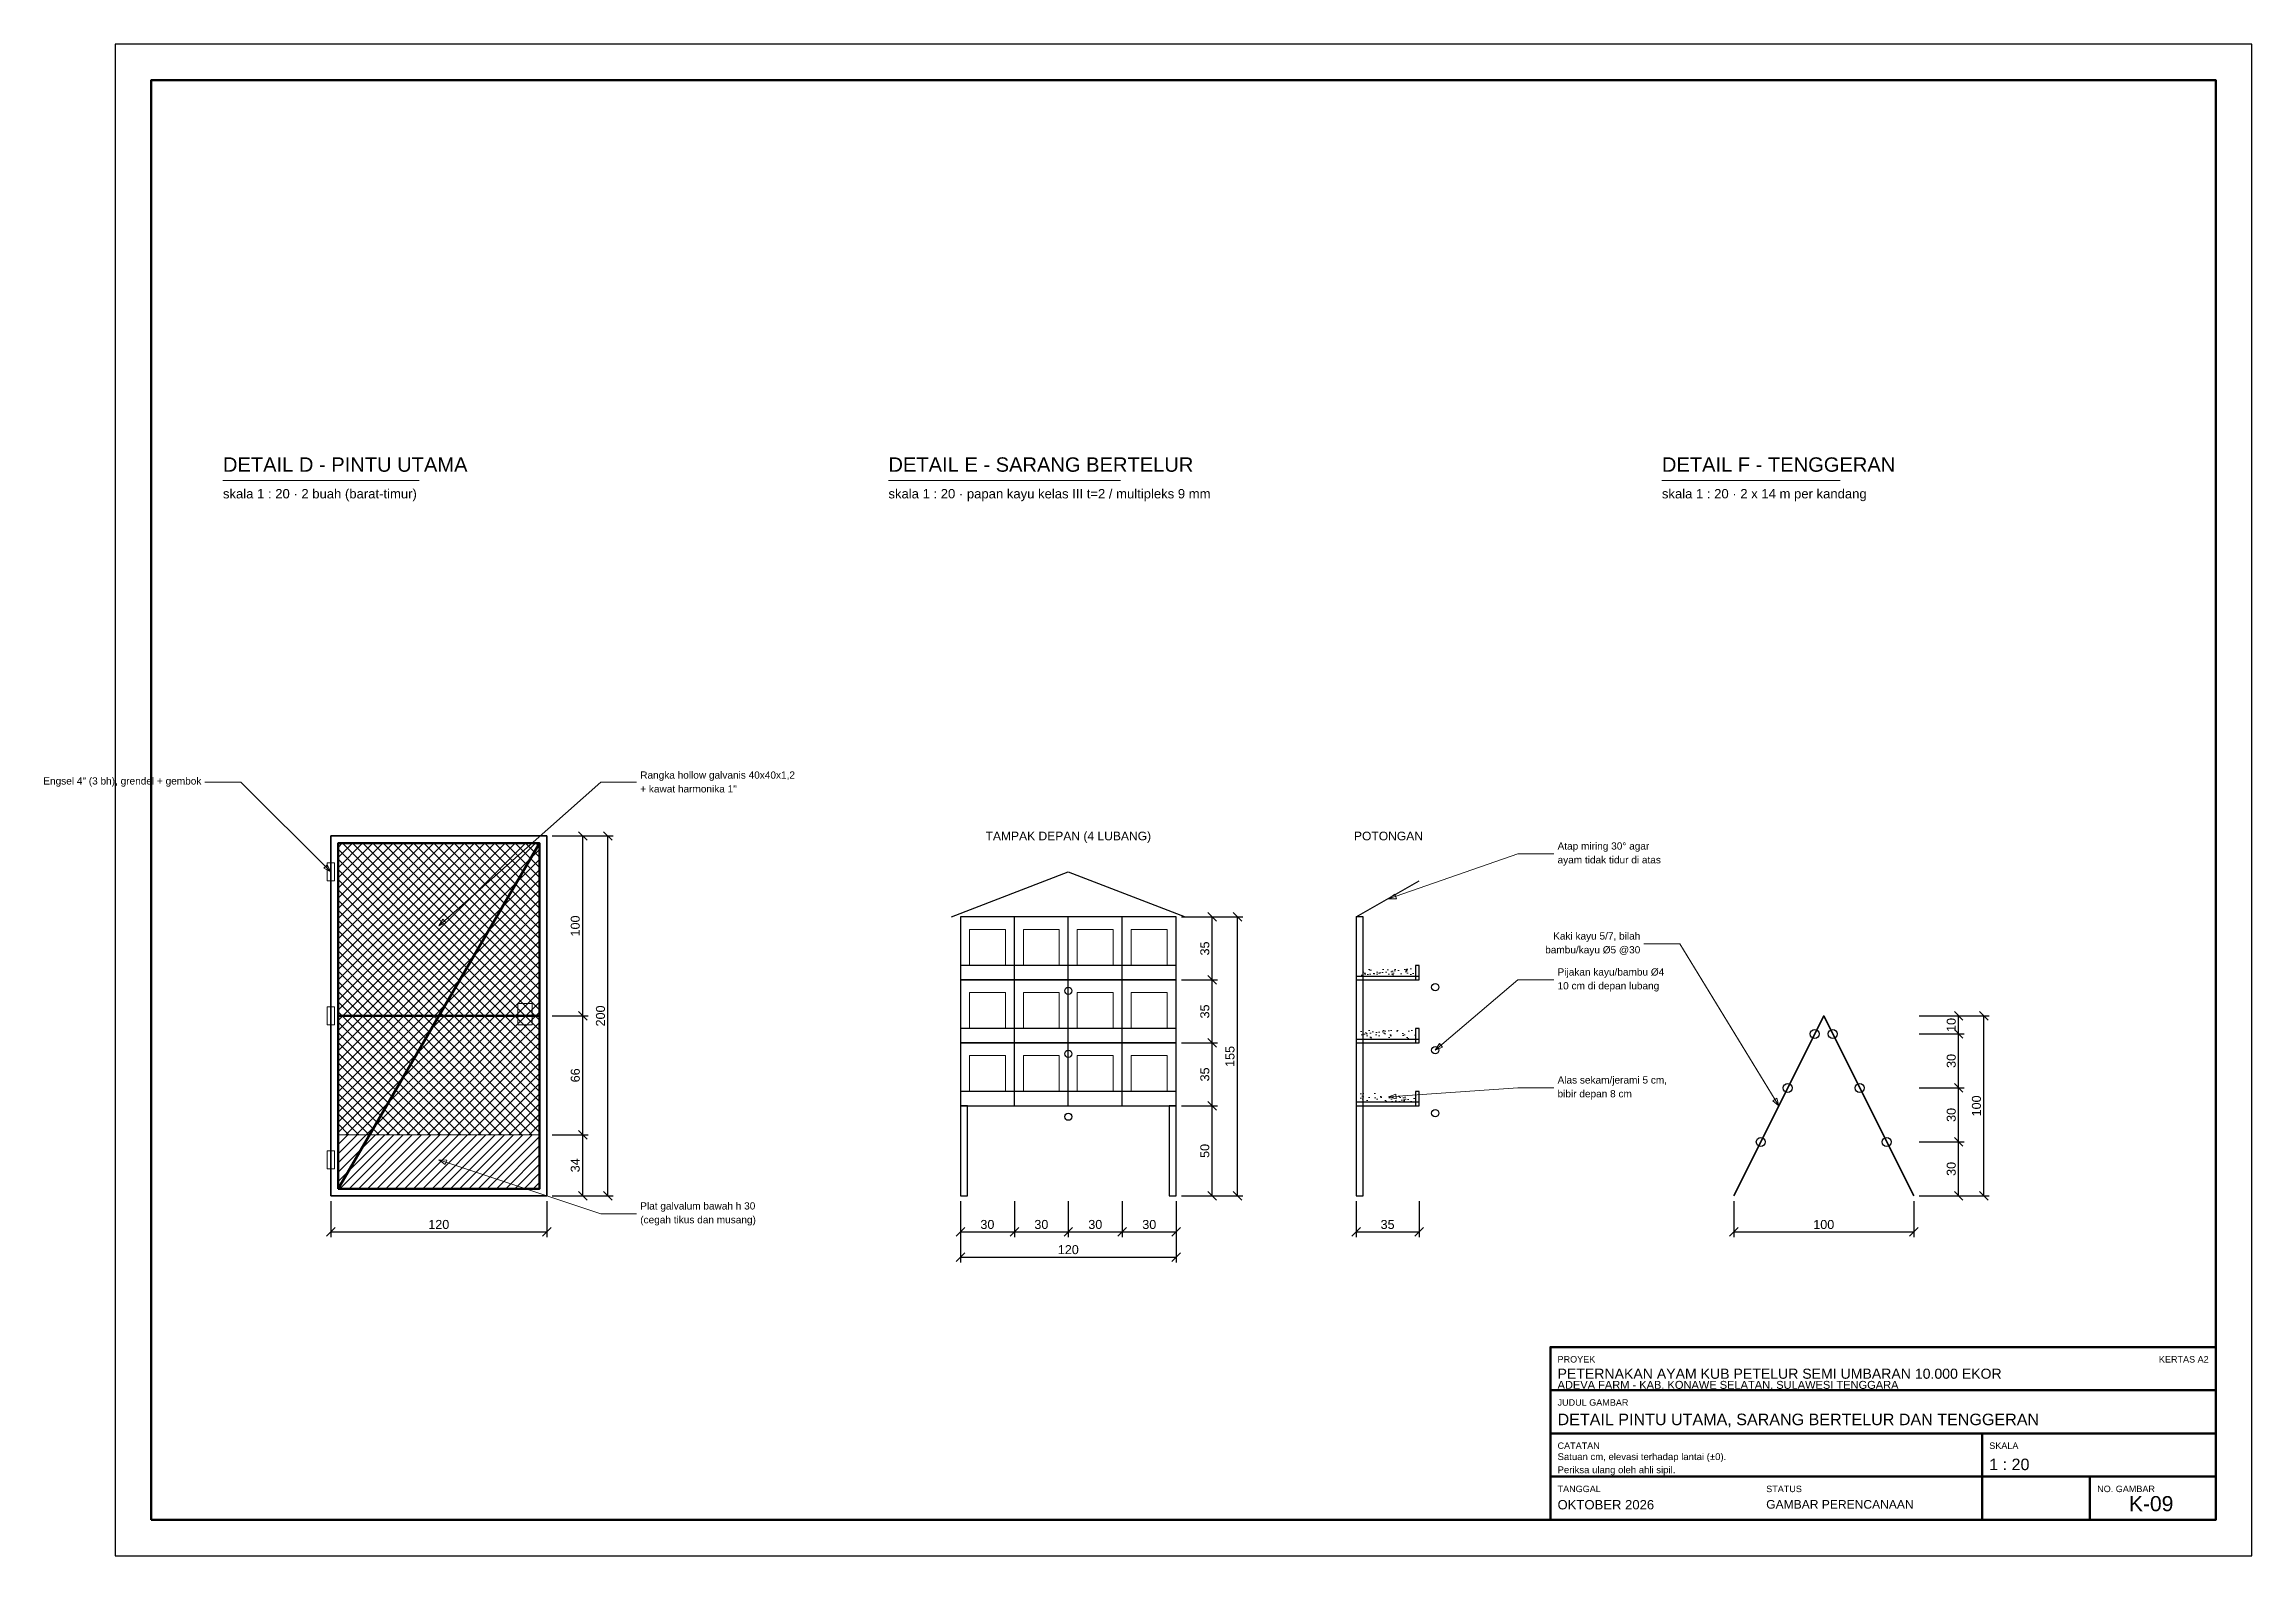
# Model space of a CAD drawing. Header units: centimetres. Extents: x 0 to 31918, y 0 to 4200.
# Drawn here: x 30691 to 31918, y 0 to 840 of the extents above; entities that cross this region are included whole.
import ezdxf
from ezdxf.enums import TextEntityAlignment as Align

# ---------------------------------------------------------------- set-up
doc = ezdxf.new("R2010")
doc.units = ezdxf.units.CM
for name, color, linetype, lineweight in [('A-DIM', 140, 'CONTINUOUS', 13), ('A-FRAME', 7, 'CONTINUOUS', 50), ('A-HATCH', 8, 'CONTINUOUS', 9), ('A-KAYU', 32, 'CONTINUOUS', 25), ('A-PERABOT', 8, 'CONTINUOUS', 18), ('A-STRUKTUR', 7, 'CONTINUOUS', 50), ('A-TEKS', 7, 'CONTINUOUS', 18)]:
    doc.layers.add(name, color=color, linetype=linetype, lineweight=lineweight)
doc.styles.add('ARIAL', font='arial.ttf')
doc.dimstyles.new('D20', dxfattribs={"dimtxt": 5, "dimasz": 4, "dimexe": 3, "dimexo": 3, "dimgap": 1.6, "dimtad": 1, "dimdec": 1, "dimtxsty": 'ARIAL', "dimtsz": 2.4, "dimcen": 2.5, "dimclrd": 140, "dimclre": 140, "dimclrt": 250, "dimazin": 3, "dimtfac": 1, "dimtmove": 0, "dimatfit": 3})

msp = doc.modelspace()

# ---------------------------------------------------------------- texts
at = {"layer": 'A-TEKS', "style": 'ARIAL'}
for s, p in [('DETAIL D - PINTU UTAMA', (30790, 600)), ('DETAIL E - SARANG BERTELUR', (31160, 600)), ('DETAIL F - TENGGERAN', (31590, 600))]:
    msp.add_text(s, height=8, dxfattribs=at).set_placement(p, align=Align.BOTTOM_LEFT)
for s, height, p in [('skala 1 : 20 · 2 buah (barat-timur)', 5.2, (30790, 592.8)), ('skala 1 : 20 · papan kayu kelas III t=2 / multipleks 9 mm', 5.2, (31160, 592.8)), ('skala 1 : 20 · 2 x 14 m per kandang', 5.2, (31590, 592.8)), ('PROYEK', 3.6, (31532, 111)), ('PETERNAKAN AYAM KUB PETELUR SEMI UMBARAN 10.000 EKOR', 5.6, (31532, 104)), ('ADEVA FARM - KAB. KONAWE SELATAN, SULAWESI TENGGARA', 4.4, (31532, 97.2)), ('JUDUL GAMBAR', 3.6, (31532, 87)), ('DETAIL PINTU UTAMA, SARANG BERTELUR DAN TENGGERAN', 6.4, (31532, 79)), ('CATATAN', 3.6, (31532, 63)), ('SKALA', 3.6, (31772, 63)), ('1 : 20', 6.4, (31772, 54)), ('TANGGAL', 3.6, (31532, 39)), ('STATUS', 3.6, (31648, 39)), ('NO. GAMBAR', 3.6, (31832, 39)), ('OKTOBER 2026', 5.2, (31532, 31)), ('GAMBAR PERENCANAAN', 4.8, (31648, 31))]:
    msp.add_text(s, height=height, dxfattribs=at).set_placement(p, align=Align.TOP_LEFT)
for s, height, p in [('TAMPAK DEPAN (4 LUBANG)', 4.8, (31260, 400)), ('POTONGAN', 4.8, (31438, 400)), ('K-09', 8.4, (31862, 29))]:
    msp.add_text(s, height=height, dxfattribs=at).set_placement(p, align=Align.MIDDLE_CENTER)
msp.add_text('KERTAS A2', height=3.6, dxfattribs=at).set_placement((31894, 111), align=Align.TOP_RIGHT)
at = {"layer": 'A-TEKS', "line_spacing_factor": 1.15, "style": 'ARIAL'}
for s, insert, char_height, attachment_point in [('Engsel 4" (3 bh), grendel + gembok', (30778, 430), 4, 6), ('Rangka hollow galvanis 40x40x1,2\\P+ kawat harmonika 1"', (31022, 430), 4, 4), ('Atap miring 30° agar\\Payam tidak tidur di atas', (31532, 390), 4, 4), ('Kaki kayu 5/7, bilah\\Pbambu/kayu Ø5 @30', (31578, 340), 4, 6), ('Pijakan kayu/bambu Ø4\\P10 cm di depan lubang', (31532, 320), 4, 4), ('Alas sekam/jerami 5 cm,\\Pbibir depan 8 cm', (31532, 260), 4, 4), ('Plat galvalum bawah h 30\\P(cegah tikus dan musang)', (31022, 190), 4, 4), ('Satuan cm, elevasi terhadap lantai (±0).\\PPeriksa ulang oleh ahli sipil.', (31532, 57), 3.8, 1)]:
    msp.add_mtext(s, dxfattribs=dict(at, insert=insert, char_height=char_height, attachment_point=attachment_point))

# ---------------------------------------------------------------- dimensions: what is measured, and where the dimension line sits
at = {"layer": 'A-DIM'}
for base, p1, p2 in [((30990, 300), (30970, 300), (30970, 400)), ((31004, 200), (30970, 200), (30970, 400)), ((31340, 320), (31320, 320), (31320, 355)), ((31354, 200), (31320, 200), (31320, 355)), ((31340, 285), (31320, 285), (31320, 320)), ((30990, 234), (30970, 234), (30970, 300)), ((31755, 290), (31730, 290), (31730, 300)), ((31769, 200), (31730, 200), (31730, 300)), ((31340, 250), (31320, 250), (31320, 285)), ((31755, 260), (31730, 260), (31730, 290)), ((31755, 230), (31730, 230), (31730, 260)), ((31340, 200), (31320, 200), (31320, 250)), ((30990, 200), (30970, 200), (30970, 234)), ((31755, 200), (31730, 200), (31730, 230))]:
    msp.add_linear_dim(base=base, p1=p1, p2=p2, angle=90, dimstyle='D20', dxfattribs=at).render()
for base, p1, p2 in [((30850, 180), (30850, 200), (30970, 200)), ((31200, 180), (31200, 200), (31230, 200)), ((31200, 166), (31200, 200), (31320, 200)), ((31230, 180), (31230, 200), (31260, 200)), ((31260, 180), (31260, 200), (31290, 200)), ((31290, 180), (31290, 200), (31320, 200)), ((31420, 180), (31420, 200), (31455, 200)), ((31630, 180), (31630, 200), (31730, 200))]:
    msp.add_linear_dim(base=base, p1=p1, p2=p2, dimstyle='D20', dxfattribs=at).render()

# ---------------------------------------------------------------- hatches: boundary and pattern name
at = {"layer": 'A-HATCH'}
h = msp.add_hatch(dxfattribs=at)
h.set_pattern_fill('ANSI37', scale=1.26)
h.paths.add_polyline_path([(30854, 234), (30966, 234), (30966, 396), (30854, 396)])
h = msp.add_hatch(dxfattribs=at)
h.set_pattern_fill('AR-SAND', scale=0.1)
h.paths.add_polyline_path([(31422, 322), (31453, 322), (31453, 327), (31422, 327)])
h = msp.add_hatch(dxfattribs=at)
h.set_pattern_fill('AR-SAND', scale=0.1)
h.paths.add_polyline_path([(31422, 287), (31453, 287), (31453, 292), (31422, 292)])
h = msp.add_hatch(dxfattribs=at)
h.set_pattern_fill('AR-SAND', scale=0.1)
h.paths.add_polyline_path([(31422, 252), (31453, 252), (31453, 257), (31422, 257)])
h = msp.add_hatch(dxfattribs=at)
h.set_pattern_fill('ANSI31', scale=1.14)
h.paths.add_polyline_path([(30854, 204), (30966, 204), (30966, 234), (30854, 234)])

# ---------------------------------------------------------------- linework, layer by layer
at = {"layer": 'A-DIM'}
for points in [[(30850, 380), (30800, 430), (30780, 430)], [(30910, 350), (31000, 430), (31020, 430)], [(31438, 365), (31510, 390), (31530, 390)], [(31655, 250), (31600, 340), (31580, 340)], [(31464, 281), (31510, 320), (31530, 320)], [(31438, 255), (31510, 260), (31530, 260)], [(30910, 220), (31000, 190), (31020, 190)]]:
    msp.add_lwpolyline(points, dxfattribs=at)
for points in [[(30850, 380), (30847.95, 383.89), (30846.11, 382.05)], [(31438, 365), (31442.4, 365.15), (31441.54, 367.61)], [(30910, 350), (30914.01, 351.82), (30912.28, 353.76)], [(31464, 281), (31468.05, 282.73), (31466.37, 284.71)], [(31438, 255), (31442.28, 253.99), (31442.1, 256.59)], [(31655, 250), (31653.92, 254.26), (31651.7, 252.91)], [(30910, 220), (30913.58, 217.44), (30914.4, 219.9)]]:
    msp.add_lwpolyline(points, close=True, dxfattribs=at)
at = {"layer": 'A-FRAME'}
for p, q in [((31528, 92), (31898, 92)), ((31528, 68), (31898, 68)), ((31768, 20), (31768, 68)), ((31528, 44), (31898, 44)), ((31828, 20), (31828, 44))]:
    msp.add_line(p, q, dxfattribs=at)
at = {"layer": 'A-FRAME', "lineweight": 25}
msp.add_lwpolyline([(30730, 0), (31918, 0), (31918, 840), (30730, 840)], close=True, dxfattribs=at)
at = {"layer": 'A-FRAME'}
for points in [[(30750, 20), (31898, 20), (31898, 820), (30750, 820)], [(31528, 20), (31898, 20), (31898, 116), (31528, 116)]]:
    msp.add_lwpolyline(points, close=True, dxfattribs=at)
at = {"layer": 'A-KAYU'}
for p, q in [((31230, 320), (31230, 355)), ((31260, 320), (31260, 355)), ((31290, 320), (31290, 355)), ((31230, 285), (31230, 320)), ((31260, 285), (31260, 320)), ((31290, 285), (31290, 320)), ((31230, 250), (31230, 285)), ((31260, 250), (31260, 285)), ((31290, 250), (31290, 285))]:
    msp.add_line(p, q, dxfattribs=at)
for points in [[(31195, 355), (31260, 380), (31325, 355)], [(31420, 355), (31455, 375)]]:
    msp.add_lwpolyline(points, dxfattribs=at)
for points in [[(31200, 320), (31320, 320), (31320, 355), (31200, 355)], [(31420, 200), (31424, 200), (31424, 355), (31420, 355)], [(31200, 320), (31320, 320), (31320, 328), (31200, 328)], [(31200, 285), (31320, 285), (31320, 320), (31200, 320)], [(31420, 320), (31455, 320), (31455, 322), (31420, 322)], [(31453, 320), (31455, 320), (31455, 328), (31453, 328)], [(31200, 285), (31320, 285), (31320, 293), (31200, 293)], [(31200, 250), (31320, 250), (31320, 285), (31200, 285)], [(31420, 285), (31455, 285), (31455, 287), (31420, 287)], [(31453, 285), (31455, 285), (31455, 293), (31453, 293)], [(31200, 250), (31320, 250), (31320, 258), (31200, 258)], [(31453, 250), (31455, 250), (31455, 258), (31453, 258)], [(31200, 200), (31204, 200), (31204, 250), (31200, 250)], [(31200, 200), (31204, 200), (31204, 250), (31200, 250)], [(31316, 200), (31320, 200), (31320, 250), (31316, 250)], [(31420, 250), (31455, 250), (31455, 252), (31420, 252)]]:
    msp.add_lwpolyline(points, close=True, dxfattribs=at)
at = {"layer": 'A-KAYU', "lineweight": 35}
msp.add_lwpolyline([(31630, 200), (31680, 300), (31730, 200)], dxfattribs=at)
at = {"layer": 'A-KAYU'}
for centre, radius in [((31260, 314), 2), ((31464, 316), 2), ((31464, 281), 2), ((31675, 290), 2.5), ((31685, 290), 2.5), ((31260, 279), 2), ((31660, 260), 2.5), ((31700, 260), 2.5), ((31260, 244), 2), ((31464, 246), 2), ((31645, 230), 2.5), ((31715, 230), 2.5)]:
    msp.add_circle(centre, radius, dxfattribs=at)
at = {"layer": 'A-PERABOT'}
for points in [[(30848, 375), (30852, 375), (30852, 385), (30848, 385)], [(31205, 328), (31225, 328), (31225, 348), (31205, 348)], [(31235, 328), (31255, 328), (31255, 348), (31235, 348)], [(31265, 328), (31285, 328), (31285, 348), (31265, 348)], [(31295, 328), (31315, 328), (31315, 348), (31295, 348)], [(30954, 295), (30962, 295), (30962, 307), (30954, 307)], [(31205, 293), (31225, 293), (31225, 313), (31205, 313)], [(31235, 293), (31255, 293), (31255, 313), (31235, 313)], [(31265, 293), (31285, 293), (31285, 313), (31265, 313)], [(31295, 293), (31315, 293), (31315, 313), (31295, 313)], [(30848, 295), (30852, 295), (30852, 305), (30848, 305)], [(31205, 258), (31225, 258), (31225, 278), (31205, 278)], [(31235, 258), (31255, 258), (31255, 278), (31235, 278)], [(31265, 258), (31285, 258), (31285, 278), (31265, 278)], [(31295, 258), (31315, 258), (31315, 278), (31295, 278)], [(30854, 204), (30966, 204), (30966, 234), (30854, 234)], [(30848, 215), (30852, 215), (30852, 225), (30848, 225)]]:
    msp.add_lwpolyline(points, close=True, dxfattribs=at)
at = {"layer": 'A-STRUKTUR'}
for p, q in [((30854, 204), (30966, 396)), ((30854, 300), (30966, 300))]:
    msp.add_line(p, q, dxfattribs=at)
at = {"layer": 'A-STRUKTUR', "lineweight": 35}
msp.add_lwpolyline([(30850, 200), (30970, 200), (30970, 400), (30850, 400)], close=True, dxfattribs=at)
at = {"layer": 'A-STRUKTUR'}
msp.add_lwpolyline([(30854, 204), (30966, 204), (30966, 396), (30854, 396)], close=True, dxfattribs=at)
at = {"layer": 'A-TEKS'}
for p, q in [((30790, 597.6), (30899.12, 597.6)), ((31160, 597.6), (31288.96, 597.6)), ((31590, 597.6), (31689.2, 597.6))]:
    msp.add_line(p, q, dxfattribs=at)

msp.set_redraw_order([(e.dxf.handle, doc.entitydb.next_handle()) for e in msp.query("TEXT MTEXT ATTDEF DIMENSION ARC_DIMENSION")])  # texts and dimensions are drawn at this point

doc.saveas('drawing.dxf')
